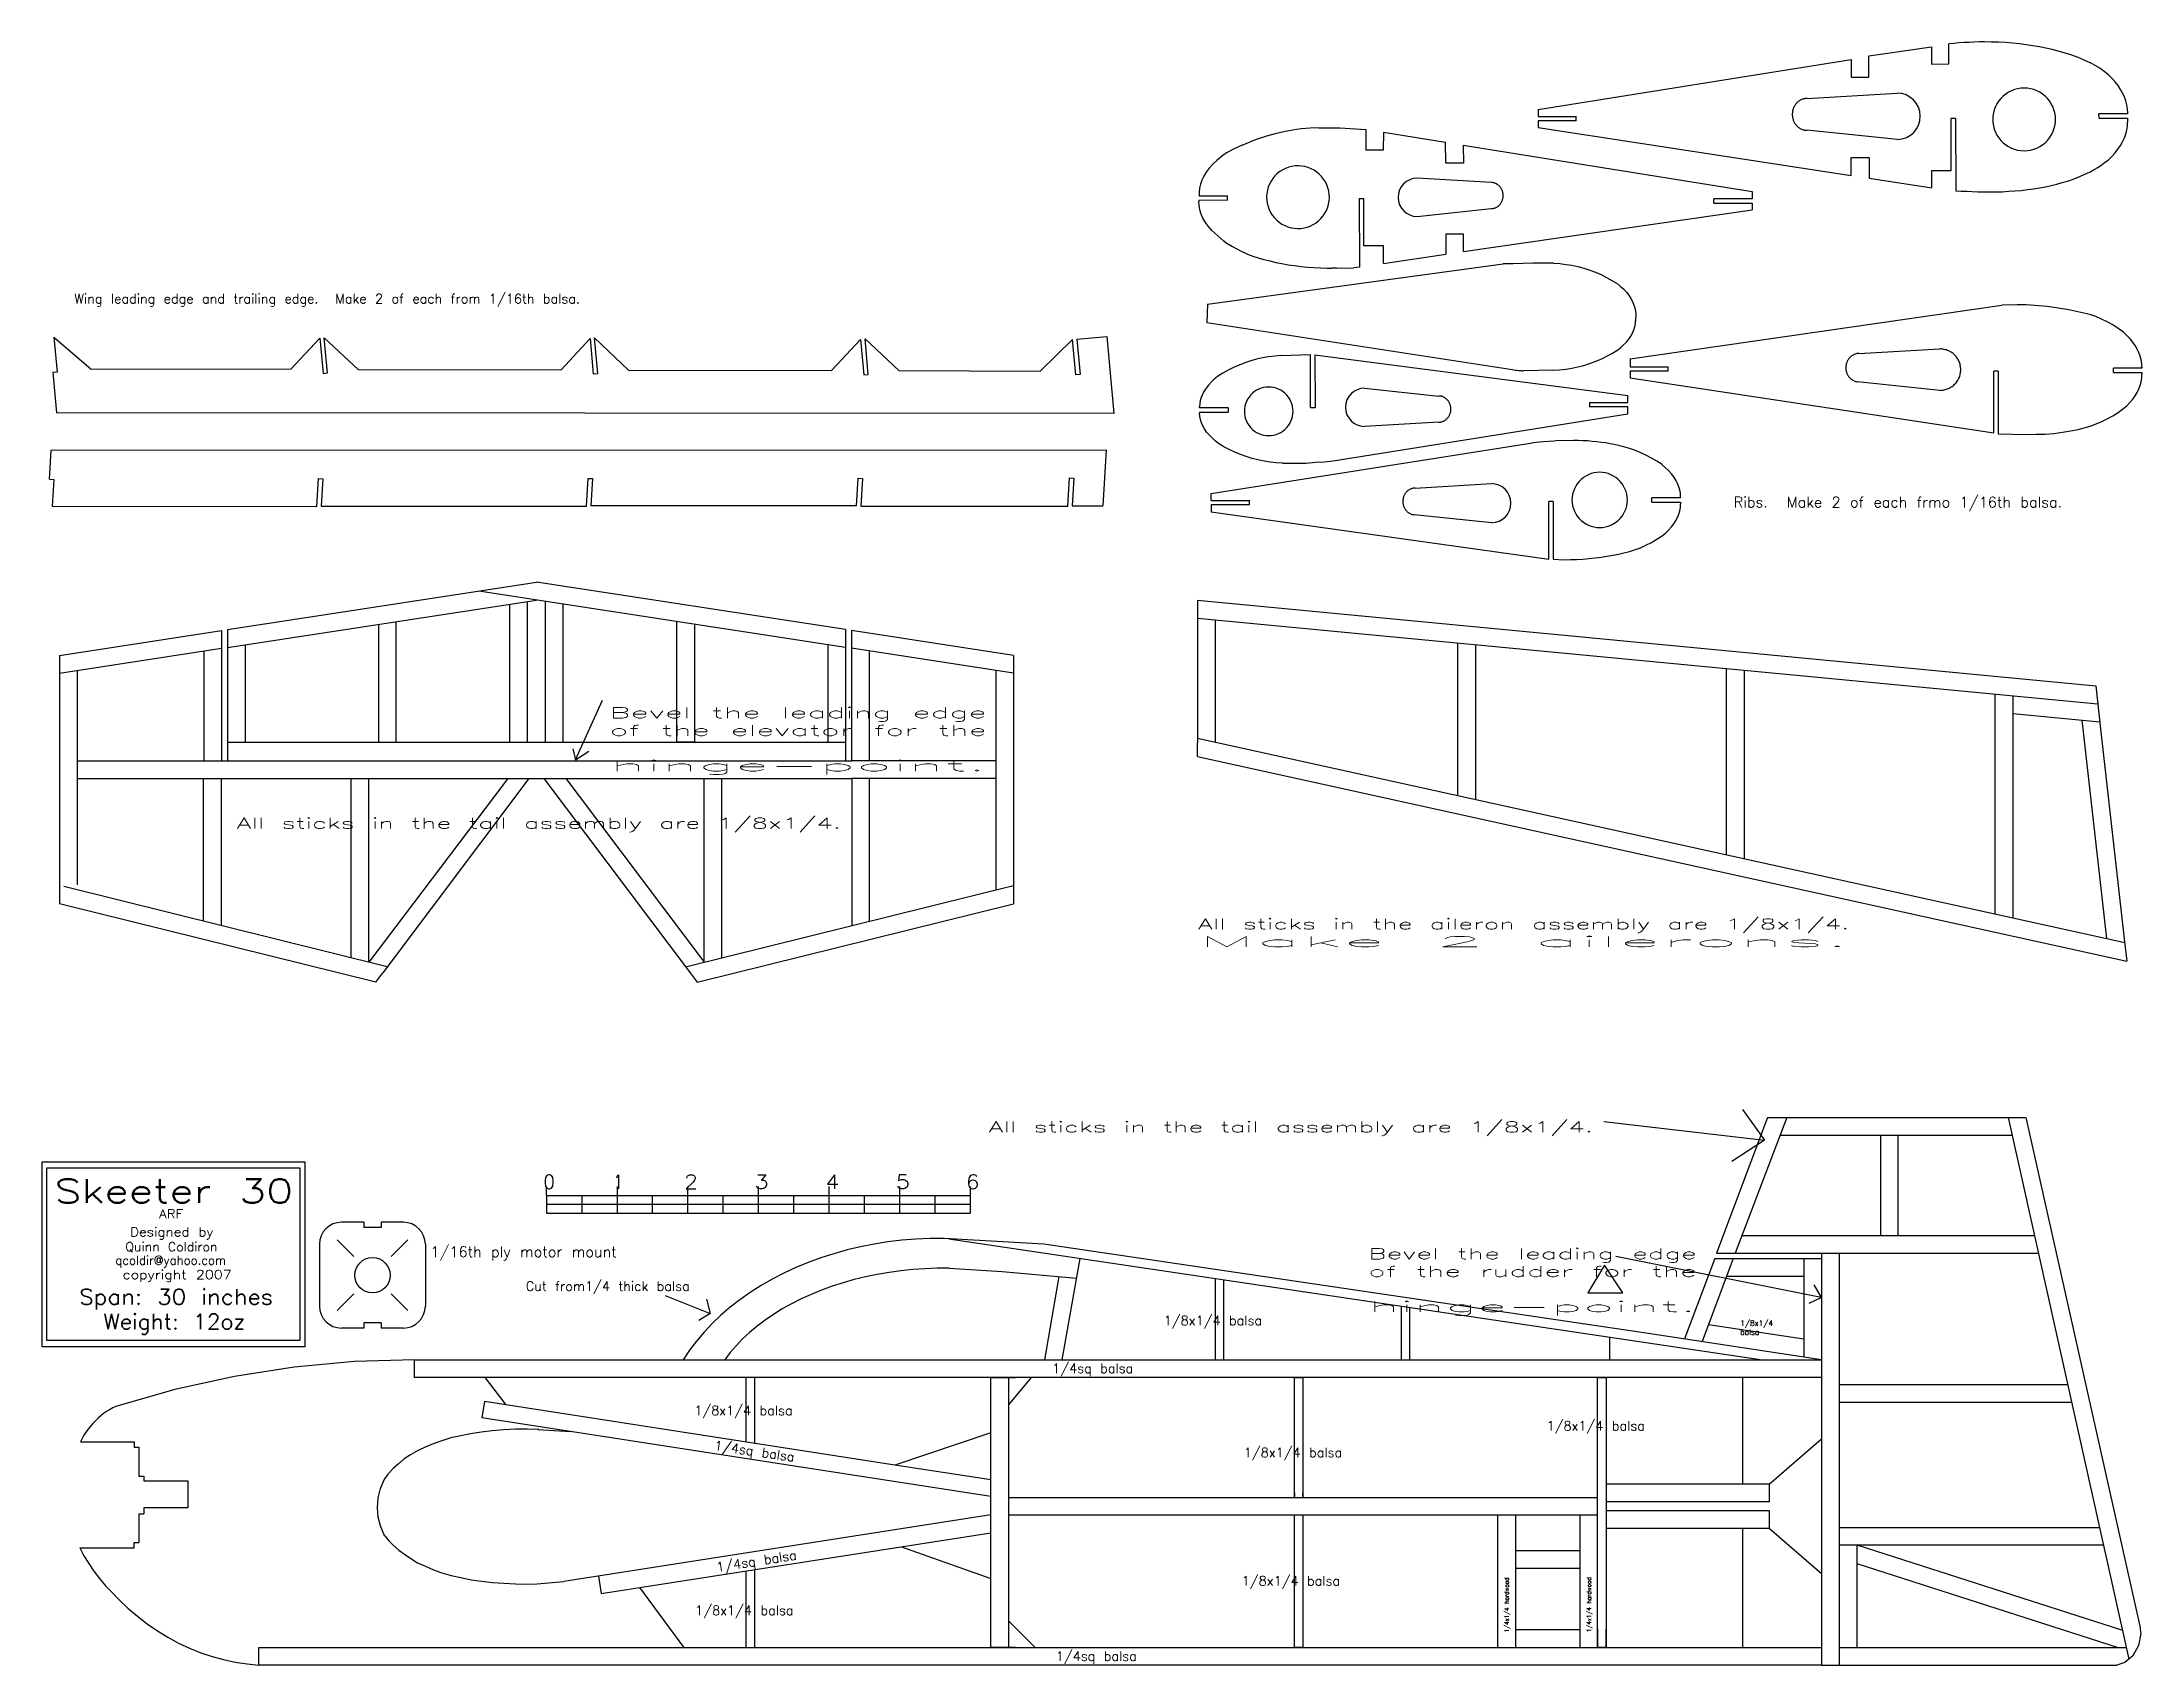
# Model space of a CAD drawing. Extents: x 0 to 60.8, y 0 to 23.
# Drawn here: x 0 to 29.74, y 0 to 22.98 of the extents above; entities that cross this region are included whole.
import ezdxf
from ezdxf.enums import TextEntityAlignment as Align

# ---------------------------------------------------------------- set-up
doc = ezdxf.new("R2010")
doc.units = 0
doc.layers.get('0').update_dxf_attribs({"linetype": 'CONTINUOUS'})
doc.layers.add('DIMS', color=1, linetype='CONTINUOUS')
doc.layers.add('OBJ', color=7, linetype='CONTINUOUS')
doc.styles.add('_TCW_TXTSTY_1', font='TXT.SHX')
doc.styles.add('_TCW_TXTSTY_6', font='TXT.SHX', dxfattribs={"width": 1.01})
doc.styles.add('_TCW_TXTSTY_7', font='TXT.SHX', dxfattribs={"width": 0.9})
doc.styles.add('_TCW_TXTSTY_8', font='TXT.SHX', dxfattribs={"width": 0.84})
doc.styles.add('_TCW_TXTSTY_9', font='TXT.SHX', dxfattribs={"width": 0.81})
doc.styles.add('_TCW_TXTSTY_A', font='TXT.SHX', dxfattribs={"width": 0.94})
doc.styles.add('_TCW_TXTSTY_B', font='TXT.SHX', dxfattribs={"width": 0.93})
doc.styles.add('_TCW_TXTSTY_C', font='TXT.SHX', dxfattribs={"width": 0.86})
doc.styles.add('_TCW_TXTSTY_D', font='TXT.SHX', dxfattribs={"width": 1.47})
doc.styles.add('_TCW_TXTSTY_E', font='TXT.SHX', dxfattribs={"width": 1.58})

msp = doc.modelspace()

# ---------------------------------------------------------------- texts
at = {"color": 7, "linetype": 'CONTINUOUS', "style": '_TCW_TXTSTY_1'}
for s, height, p in [('Wing leading edge and trailing edge.  Make 2 of each from 1/16th balsa.', 0.13332, (0.459, 19.416)), ('Ribs.  Make 2 of each frmo 1/16th balsa.', 0.15, (23.96, 16.542)), ('1/16th ply motor mount', 0.15, (5.502, 5.926)), ('Cut from1/4 thick balsa', 0.13332, (6.853, 5.431)), ('1/8x1/4 balsa', 0.13332, (15.887, 4.944)), ('1/8x1/4', 0.077, (24.052, 4.878, 0)), ('balsa', 0.077, (24.052, 4.75, 0)), ('1/4sq balsa', 0.13332, (14.308, 4.267)), ('1/8x1/4 balsa', 0.13332, (9.239, 3.67)), ('1/8x1/4 balsa', 0.13332, (21.309, 3.453)), ('1/8x1/4 balsa', 0.13332, (17.021, 3.075)), ('1/8x1/4 balsa', 0.13332, (16.992, 1.257)), ('1/8x1/4 balsa', 0.13332, (9.252, 0.839)), ('1/4sq balsa', 0.13332, (14.359, 0.191))]:
    msp.add_text(s, height=height, dxfattribs=at).set_placement(p, align=Align.TOP_LEFT)
at = {"color": 7, "linetype": 'CONTINUOUS'}
for s, height, style, width, p, p2 in [('Bevel the leading edge', 0.15, '_TCW_TXTSTY_E', 1.58, (8.04, 13.41, 0), (13.379, 13.41, 0)), ('of the elevator for the', 0.15, '_TCW_TXTSTY_E', 1.58, (8.04, 13.16, 0), (13.379, 13.16, 0)), ('hinge-point.', 0.15, '_TCW_TXTSTY_E', 1.58, (8.04, 12.66, 0), (13.379, 12.66, 0)), ('All sticks in the tail assembly are 1/8x1/4.', 0.15, '_TCW_TXTSTY_D', 1.47, (2.759, 11.845, 0), (11.318, 11.845, 0)), ('All sticks in the aileron assembly are 1/8x1/4.', 0.15, '_TCW_TXTSTY_D', 1.47, (16.372, 10.418, 0), (25.596, 10.418, 0)), ('Make 2 ailerons.', 0.15, '_TCW_TXTSTY_D', 1.47, (16.372, 10.168, 0), (25.596, 10.168, 0)), ('All sticks in the tail assembly are 1/8x1/4.', 0.15, '_TCW_TXTSTY_D', 1.47, (13.408, 7.544, 0), (21.967, 7.544, 0)), ('Skeeter 30', 0.3379, '_TCW_TXTSTY_6', 1.01, (0.179, 6.542), (3.56, 6.542)), ('ARF', 0.1265, '_TCW_TXTSTY_7', 0.9, (1.659, 6.325), (2.002, 6.325)), ('Quinn Coldiron', 0.12649, '_TCW_TXTSTY_8', 0.84, (1.182, 5.859), (2.487, 5.859)), ('Designed by', 0.12649, '_TCW_TXTSTY_7', 0.9, (1.248, 6.069), (2.429, 6.069)), ('qcoldir@yahoo.com', 0.12649, '_TCW_TXTSTY_9', 0.81, (1.041, 5.667), (2.607, 5.667)), ('Bevel the leading edge', 0.15, '_TCW_TXTSTY_D', 1.47, (18.784, 5.748, 0), (23.435, 5.748, 0)), ('copyright 2007', 0.12649, '_TCW_TXTSTY_A', 0.94, (1.143, 5.465), (2.688, 5.465)), ('of the rudder for the', 0.15, '_TCW_TXTSTY_D', 1.47, (18.784, 5.498, 0), (23.435, 5.498, 0)), ('Span: 30 inches', 0.21678, '_TCW_TXTSTY_B', 0.93, (0.529, 5.104), (3.272, 5.104)), ('hinge-point.', 0.15, '_TCW_TXTSTY_D', 1.47, (18.784, 4.998, 0), (23.435, 4.998, 0)), ('Weight: 12oz', 0.21678, '_TCW_TXTSTY_C', 0.86, (0.871, 4.753), (2.879, 4.753))]:
    msp.add_text(s, height=height, dxfattribs=dict(at, style=style, width=width)).set_placement(p, p2, align=Align.FIT)
at = {"color": 7, "linetype": 'CONTINUOUS', "style": '_TCW_TXTSTY_1'}
for s, height, rotation, p in [('1/4sq balsa', 0.13332, -8.4147, (9.534, 3.176)), ('1/4sq balsa', 0.13332, 8.8858, (9.543, 1.448)), ('1/4x1/4 hardwood', 0.05832, 90, (20.715, 0.461)), ('1/4x1/4 hardwood', 0.05832, 90, (21.88, 0.464))]:
    msp.add_text(s, height=height, rotation=rotation, dxfattribs=at).set_placement(p, align=Align.TOP_LEFT)

# ---------------------------------------------------------------- blocks, each defined once
blk = doc.blocks.new('*E20')
at = {"linetype": 'CONTINUOUS', "style": '_TCW_TXTSTY_1'}
blk.add_text('0', height=0.2, dxfattribs=at).set_placement((7.1, 6.74), (7.267, 6.74), align=Align.FIT)
blk = doc.blocks.new('*E21')
at = {"linetype": 'CONTINUOUS', "style": '_TCW_TXTSTY_1'}
blk.add_text('2', height=0.2, dxfattribs=at).set_placement((9.093, 6.742), (9.293, 6.742), align=Align.FIT)
blk = doc.blocks.new('*E22')
at = {"linetype": 'CONTINUOUS', "style": '_TCW_TXTSTY_1'}
blk.add_text('1', height=0.2, dxfattribs=at).set_placement((8.093, 6.742), (8.226, 6.742), align=Align.FIT)
blk = doc.blocks.new('*E23')
at = {"linetype": 'CONTINUOUS', "style": '_TCW_TXTSTY_1'}
blk.add_text('3', height=0.2, dxfattribs=at).set_placement((10.091, 6.742), (10.291, 6.742), align=Align.FIT)
blk = doc.blocks.new('*E24')
at = {"linetype": 'CONTINUOUS', "style": '_TCW_TXTSTY_1'}
blk.add_text('4', height=0.2, dxfattribs=at).set_placement((11.094, 6.742), (11.294, 6.742), align=Align.FIT)
blk = doc.blocks.new('*E25')
at = {"linetype": 'CONTINUOUS', "style": '_TCW_TXTSTY_1'}
blk.add_text('5', height=0.2, dxfattribs=at).set_placement((12.092, 6.742), (12.292, 6.742), align=Align.FIT)
blk = doc.blocks.new('*E26')
at = {"linetype": 'CONTINUOUS', "style": '_TCW_TXTSTY_1'}
blk.add_text('6', height=0.2, dxfattribs=at).set_placement((13.082, 6.742), (13.282, 6.742), align=Align.FIT)

# ---------------------------------------------------------------- linework, layer by layer
at = {"color": 7, "linetype": 'CONTINUOUS'}
for p, q in [((25.874, 22.789, 0), (26.761, 22.918, 0)), ((26.761, 22.918, 0), (26.761, 22.673, 0)), ((27.008, 22.674, 0), (27.007, 22.957, 0)), ((21.188, 22.03), (25.622, 22.738)), ((25.622, 22.738, 0), (25.623, 22.485, 0)), ((25.874, 22.486, 0), (25.874, 22.789, 0)), ((26.761, 22.673, 0), (27.008, 22.674, 0)), ((28.874, 22.751), (29.014, 22.688)), ((29.078, 22.654), (29.014, 22.688)), ((25.623, 22.485, 0), (25.874, 22.486, 0)), ((27.935, 22.312, 0), (27.891, 22.295, 0)), ((27.979, 22.324, 0), (27.935, 22.312, 0)), ((28.025, 22.331, 0), (27.979, 22.324, 0)), ((28.072, 22.333, 0), (28.025, 22.331, 0)), ((28.118, 22.331, 0), (28.072, 22.333, 0)), ((28.164, 22.324, 0), (28.118, 22.331, 0)), ((28.209, 22.312, 0), (28.164, 22.324, 0)), ((28.252, 22.295, 0), (28.209, 22.312, 0)), ((21.188, 22.03), (21.189, 21.93)), ((24.994, 22.184, 0), (26.273, 22.262, 0)), ((27.649, 22.026, 0), (27.637, 21.981, 0)), ((27.666, 22.07, 0), (27.649, 22.026, 0)), ((27.687, 22.111, 0), (27.666, 22.07, 0)), ((27.712, 22.15, 0), (27.687, 22.111, 0)), ((27.742, 22.186, 0), (27.712, 22.15, 0)), ((27.775, 22.219, 0), (27.742, 22.186, 0)), ((27.811, 22.248, 0), (27.775, 22.219, 0)), ((27.85, 22.274, 0), (27.811, 22.248, 0)), ((27.891, 22.295, 0), (27.85, 22.274, 0)), ((28.294, 22.274, 0), (28.252, 22.295, 0)), ((28.333, 22.248, 0), (28.294, 22.274, 0)), ((28.369, 22.219, 0), (28.333, 22.248, 0)), ((28.402, 22.186, 0), (28.369, 22.219, 0)), ((28.431, 22.15, 0), (28.402, 22.186, 0)), ((28.456, 22.111, 0), (28.431, 22.15, 0)), ((28.478, 22.07, 0), (28.456, 22.111, 0)), ((28.494, 22.026, 0), (28.478, 22.07, 0)), ((28.506, 21.981, 0), (28.494, 22.026, 0)), ((18.086, 21.77), (18.315, 21.77)), ((18.315, 21.77, 0), (18.382, 21.767, 0)), ((18.382, 21.767, 0), (18.748, 21.744, 0)), ((18.748, 21.744, 0), (18.748, 21.453, 0)), ((21.729, 21.868, 0), (21.188, 21.867, 0)), ((21.188, 21.867), (21.189, 21.772)), ((21.189, 21.93, 0), (21.729, 21.93, 0)), ((21.189, 21.772), (25.624, 21.094)), ((21.729, 21.868, 0), (21.729, 21.93, 0)), ((26.28, 21.605, 0), (24.995, 21.736, 0)), ((27.039, 21.163, 0), (27.039, 21.903, 0)), ((27.102, 21.903, 0), (27.039, 21.903, 0)), ((27.102, 21.903, 0), (27.103, 20.878, 0)), ((27.63, 21.936, 0), (27.628, 21.889, 0)), ((27.628, 21.889, 0), (27.63, 21.843, 0)), ((27.637, 21.981, 0), (27.63, 21.936, 0)), ((27.63, 21.843, 0), (27.637, 21.797, 0)), ((27.637, 21.797, 0), (27.649, 21.752, 0)), ((27.649, 21.752, 0), (27.666, 21.708, 0)), ((28.478, 21.708, 0), (28.494, 21.752, 0)), ((28.494, 21.752, 0), (28.506, 21.797, 0)), ((28.514, 21.936, 0), (28.506, 21.981, 0)), ((28.506, 21.797, 0), (28.514, 21.843, 0)), ((28.516, 21.889, 0), (28.514, 21.936, 0)), ((28.514, 21.843, 0), (28.516, 21.889, 0)), ((29.539, 21.967, 0), (29.132, 21.967, 0)), ((29.133, 21.904, 0), (29.132, 21.967, 0)), ((29.133, 21.904, 0), (29.538, 21.905, 0)), ((29.538, 21.889, 0), (29.537, 21.848, 0)), ((29.538, 21.905), (29.538, 21.889)), ((29.539, 21.967), (29.539, 21.983)), ((16.996, 21.524), (17.11, 21.572)), ((18.997, 21.453, 0), (18.748, 21.453, 0)), ((18.998, 21.708, 0), (18.997, 21.453, 0)), ((18.998, 21.708, 0), (19.88, 21.566, 0)), ((19.881, 21.271, 0), (19.88, 21.566, 0)), ((20.13, 21.526, 0), (20.131, 21.271, 0)), ((20.13, 21.526), (24.222, 20.868)), ((27.666, 21.708, 0), (27.687, 21.667, 0)), ((27.687, 21.667, 0), (27.712, 21.628, 0)), ((27.712, 21.628, 0), (27.742, 21.592, 0)), ((27.742, 21.592, 0), (27.775, 21.559, 0)), ((27.775, 21.559, 0), (27.811, 21.53, 0)), ((27.811, 21.53, 0), (27.85, 21.504, 0)), ((27.85, 21.504, 0), (27.891, 21.483, 0)), ((27.891, 21.483, 0), (27.935, 21.467, 0)), ((27.935, 21.467, 0), (27.979, 21.455, 0)), ((27.979, 21.455, 0), (28.025, 21.447, 0)), ((28.025, 21.447, 0), (28.072, 21.445, 0)), ((28.072, 21.445, 0), (28.118, 21.447, 0)), ((28.118, 21.447, 0), (28.164, 21.455, 0)), ((28.164, 21.455, 0), (28.209, 21.467, 0)), ((28.209, 21.467, 0), (28.252, 21.483, 0)), ((28.252, 21.483, 0), (28.294, 21.504, 0)), ((28.294, 21.504, 0), (28.333, 21.53, 0)), ((28.333, 21.53, 0), (28.369, 21.559, 0)), ((28.369, 21.559, 0), (28.402, 21.592, 0)), ((28.402, 21.592, 0), (28.431, 21.628, 0)), ((28.431, 21.628, 0), (28.456, 21.667, 0)), ((28.456, 21.667, 0), (28.478, 21.708, 0)), ((17.496, 21.121, 0), (17.463, 21.089, 0)), ((17.532, 21.15, 0), (17.496, 21.121, 0)), ((17.572, 21.175, 0), (17.532, 21.15, 0)), ((17.614, 21.195, 0), (17.572, 21.175, 0)), ((17.657, 21.211, 0), (17.614, 21.195, 0)), ((17.702, 21.223, 0), (17.657, 21.211, 0)), ((17.748, 21.229, 0), (17.702, 21.223, 0)), ((17.795, 21.231, 0), (17.748, 21.229, 0)), ((17.841, 21.228, 0), (17.795, 21.231, 0)), ((17.887, 21.22, 0), (17.841, 21.228, 0)), ((17.932, 21.207, 0), (17.887, 21.22, 0)), ((17.975, 21.19, 0), (17.932, 21.207, 0)), ((18.016, 21.168, 0), (17.975, 21.19, 0)), ((18.055, 21.142, 0), (18.016, 21.168, 0)), ((18.09, 21.113, 0), (18.055, 21.142, 0)), ((20.131, 21.271, 0), (19.881, 21.271, 0)), ((25.624, 21.094, 0), (25.623, 21.347, 0)), ((25.623, 21.347, 0), (25.876, 21.347, 0)), ((25.876, 21.347, 0), (25.876, 21.056, 0)), ((26.764, 20.921, 0), (26.764, 21.163, 0)), ((26.764, 21.163, 0), (27.039, 21.163, 0)), ((28.826, 21.064), (29.009, 21.147)), ((16.389, 20.854), (16.388, 20.82)), ((16.388, 20.82), (16.388, 20.805)), ((17.347, 20.84, 0), (17.344, 20.793, 0)), ((17.355, 20.885, 0), (17.347, 20.84, 0)), ((17.368, 20.93, 0), (17.355, 20.885, 0)), ((17.385, 20.973, 0), (17.368, 20.93, 0)), ((17.407, 21.014, 0), (17.385, 20.973, 0)), ((17.433, 21.053, 0), (17.407, 21.014, 0)), ((17.463, 21.089, 0), (17.433, 21.053, 0)), ((18.123, 21.079, 0), (18.09, 21.113, 0)), ((18.151, 21.043, 0), (18.123, 21.079, 0)), ((18.176, 21.003, 0), (18.151, 21.043, 0)), ((18.197, 20.962, 0), (18.176, 21.003, 0)), ((18.213, 20.918, 0), (18.197, 20.962, 0)), ((18.224, 20.873, 0), (18.213, 20.918, 0)), ((18.231, 20.827, 0), (18.224, 20.873, 0)), ((18.233, 20.781, 0), (18.231, 20.827, 0)), ((20.526, 20.994, 0), (19.475, 21.055, 0)), ((24.222, 20.868, 0), (24.222, 20.766, 0)), ((25.876, 21.056, 0), (26.764, 20.921, 0)), ((16.791, 20.743, 0), (16.385, 20.742, 0)), ((16.385, 20.742), (16.385, 20.727)), ((16.388, 20.805, 0), (16.791, 20.805, 0)), ((16.791, 20.743, 0), (16.791, 20.805, 0)), ((17.344, 20.793, 0), (17.346, 20.747, 0)), ((17.346, 20.747, 0), (17.353, 20.701, 0)), ((17.353, 20.701, 0), (17.364, 20.656, 0)), ((17.364, 20.656, 0), (17.38, 20.612, 0)), ((17.38, 20.612, 0), (17.401, 20.57, 0)), ((17.401, 20.57, 0), (17.425, 20.531, 0)), ((17.425, 20.531, 0), (17.454, 20.494, 0)), ((18.114, 20.485, 0), (18.144, 20.521, 0)), ((18.144, 20.521, 0), (18.17, 20.559, 0)), ((18.17, 20.559, 0), (18.192, 20.6, 0)), ((18.192, 20.6, 0), (18.209, 20.644, 0)), ((18.209, 20.644, 0), (18.222, 20.688, 0)), ((18.222, 20.688, 0), (18.229, 20.734, 0)), ((18.229, 20.734, 0), (18.233, 20.781, 0)), ((18.657, 20.77, 0), (18.658, 19.797, 0)), ((18.657, 20.77, 0), (18.719, 20.77, 0)), ((18.72, 20.096, 0), (18.719, 20.77, 0)), ((19.476, 20.515, 0), (20.526, 20.625, 0)), ((20.133, 20.016), (24.222, 20.606)), ((24.222, 20.766, 0), (23.68, 20.766, 0)), ((23.68, 20.703, 0), (23.68, 20.766, 0)), ((23.68, 20.703, 0), (24.222, 20.703, 0)), ((24.222, 20.703, 0), (24.222, 20.606, 0)), ((16.568, 20.314), (16.739, 20.162)), ((17.454, 20.494, 0), (17.487, 20.461, 0)), ((17.487, 20.461, 0), (17.522, 20.431, 0)), ((17.522, 20.431, 0), (17.561, 20.405, 0)), ((17.561, 20.405, 0), (17.602, 20.384, 0)), ((17.602, 20.384, 0), (17.645, 20.366, 0)), ((17.645, 20.366, 0), (17.69, 20.354, 0)), ((17.69, 20.354, 0), (17.736, 20.346, 0)), ((17.736, 20.346, 0), (17.782, 20.343, 0)), ((17.782, 20.343, 0), (17.829, 20.344, 0)), ((17.829, 20.344, 0), (17.875, 20.351, 0)), ((17.875, 20.351, 0), (17.92, 20.362, 0)), ((17.92, 20.362, 0), (17.963, 20.378, 0)), ((17.963, 20.378, 0), (18.005, 20.399, 0)), ((18.005, 20.399, 0), (18.044, 20.424, 0)), ((18.044, 20.424, 0), (18.081, 20.453, 0)), ((18.081, 20.453, 0), (18.114, 20.485, 0)), ((19.884, 20.262, 0), (19.884, 19.979, 0)), ((20.133, 20.262, 0), (19.884, 20.262, 0)), ((20.133, 20.016, 0), (20.133, 20.262, 0)), ((16.758, 20.148), (16.739, 20.162)), ((18.999, 20.096, 0), (18.72, 20.096, 0)), ((18.999, 19.846, 0), (18.999, 20.096, 0)), ((18.999, 19.846, 0), (19.884, 19.979, 0)), ((16.507, 19.272), (20.693, 19.841)), ((18.2, 19.783), (18.269, 19.784)), ((18.334, 19.784, 0), (18.269, 19.784, 0)), ((18.334, 19.784, 0), (18.58, 19.785, 0)), ((18.658, 19.797, 0), (18.58, 19.785, 0)), ((16.507, 19.272, 0), (16.5, 19.013, 0)), ((22.491, 18.496), (27.755, 19.256)), ((22.528, 19.309), (22.56, 19.22)), ((22.571, 19.13, 0), (22.569, 19.036, 0)), ((27.974, 19.263, 0), (27.755, 19.256, 0)), ((28.101, 19.262, 0), (27.974, 19.263, 0)), ((0.17, 18.804, 0), (0.691, 18.357, 0)), ((0.17, 18.804, 0), (0.216, 18.308, 0)), ((3.937, 18.792, 0), (3.526, 18.353, 0)), ((3.937, 18.792, 0), (3.982, 18.292, 0)), ((3.999, 18.797, 0), (4.479, 18.347, 0)), ((4.045, 18.298, 0), (3.999, 18.797, 0)), ((7.763, 18.787, 0), (7.354, 18.344, 0)), ((7.763, 18.787, 0), (7.809, 18.286, 0)), ((7.825, 18.793, 0), (8.308, 18.338, 0)), ((7.871, 18.292, 0), (7.825, 18.793, 0)), ((11.595, 18.773, 0), (11.183, 18.332, 0)), ((11.595, 18.773, 0), (11.641, 18.272, 0)), ((11.657, 18.779, 0), (12.136, 18.331, 0)), ((11.703, 18.278, 0), (11.657, 18.779, 0)), ((14.596, 18.77, 0), (14.137, 18.324, 0)), ((14.642, 18.27, 0), (14.596, 18.77, 0)), ((14.658, 18.774, 0), (15.08, 18.813, 0)), ((14.658, 18.774, 0), (14.704, 18.276, 0)), ((15.08, 18.813, 0), (15.18, 17.724, 0)), ((16.5, 19.013), (20.792, 18.35)), ((29.572, 18.783), (29.478, 18.876)), ((29.611, 18.734, 0), (29.572, 18.783, 0)), ((17.546, 18.544, 0), (17.965, 18.557)), ((17.968, 17.809, 0), (17.965, 18.557, 0)), ((18.028, 18.554, 0), (18.031, 17.808, 0)), ((18.028, 18.554), (22.46, 17.978)), ((22.1, 18.504), (22.233, 18.572)), ((22.233, 18.572, 0), (22.306, 18.616, 0)), ((22.491, 18.496, 0), (22.491, 18.386, 0)), ((25.732, 18.573, 0), (26.88, 18.637, 0)), ((0.216, 18.308, 0), (0.156, 18.303, 0)), ((0.156, 18.303, 0), (0.208, 17.732, 0)), ((0.691, 18.353, 0), (3.526, 18.355, 0)), ((3.982, 18.292, 0), (4.045, 18.298, 0)), ((4.479, 18.347), (7.354, 18.344)), ((7.809, 18.286, 0), (7.871, 18.292, 0)), ((8.308, 18.338), (11.183, 18.332)), ((11.641, 18.272, 0), (11.703, 18.278, 0)), ((12.136, 18.331), (14.137, 18.324)), ((14.704, 18.276, 0), (14.642, 18.27, 0)), ((16.52, 18.125), (16.559, 18.167)), ((20.792, 18.35, 0), (20.875, 18.339, 0)), ((21.407, 18.336, 0), (20.984, 18.33, 0)), ((22.491, 18.386, 0), (23.031, 18.386, 0)), ((23.031, 18.323, 0), (22.491, 18.323, 0)), ((22.491, 18.323, 0), (22.491, 18.228, 0)), ((22.491, 18.228), (27.643, 17.448)), ((23.031, 18.323, 0), (23.031, 18.386, 0)), ((26.88, 18.051, 0), (25.71, 18.172, 0)), ((27.643, 17.448, 0), (27.643, 18.321, 0)), ((27.705, 18.321, 0), (27.643, 18.321, 0)), ((27.705, 18.321, 0), (27.705, 17.436, 0)), ((29.741, 18.365, 0), (29.339, 18.365, 0)), ((29.339, 18.302, 0), (29.339, 18.365, 0)), ((29.339, 18.302, 0), (29.74, 18.302, 0)), ((29.74, 18.302), (29.74, 18.287)), ((29.74, 18.287), (29.74, 18.273)), ((29.741, 18.38), (29.741, 18.365)), ((17.046, 17.86, 0), (17.036, 17.826, 0)), ((17.059, 17.894, 0), (17.046, 17.86, 0)), ((17.075, 17.926, 0), (17.059, 17.894, 0)), ((17.095, 17.956, 0), (17.075, 17.926, 0)), ((17.117, 17.984, 0), (17.095, 17.956, 0)), ((17.143, 18.01, 0), (17.117, 17.984, 0)), ((17.171, 18.033, 0), (17.143, 18.01, 0)), ((17.201, 18.052, 0), (17.171, 18.033, 0)), ((17.233, 18.069, 0), (17.201, 18.052, 0)), ((17.267, 18.082, 0), (17.233, 18.069, 0)), ((17.302, 18.091, 0), (17.267, 18.082, 0)), ((17.337, 18.096, 0), (17.302, 18.091, 0)), ((17.373, 18.098, 0), (17.337, 18.096, 0)), ((17.409, 18.096, 0), (17.373, 18.098, 0)), ((17.445, 18.091, 0), (17.409, 18.096, 0)), ((17.48, 18.082, 0), (17.445, 18.091, 0)), ((17.513, 18.069, 0), (17.48, 18.082, 0)), ((17.545, 18.052, 0), (17.513, 18.069, 0)), ((17.576, 18.033, 0), (17.545, 18.052, 0)), ((17.604, 18.01, 0), (17.576, 18.033, 0)), ((17.629, 17.984, 0), (17.604, 18.01, 0)), ((17.652, 17.956, 0), (17.629, 17.984, 0)), ((17.671, 17.926, 0), (17.652, 17.956, 0)), ((17.688, 17.894, 0), (17.671, 17.926, 0)), ((17.701, 17.86, 0), (17.688, 17.894, 0)), ((17.71, 17.826, 0), (17.701, 17.86, 0)), ((18.732, 18.082, 0), (19.784, 17.97, 0)), ((21.915, 17.881, 0), (22.46, 17.88, 0)), ((21.915, 17.881, 0), (21.915, 17.818, 0)), ((22.46, 17.88, 0), (22.46, 17.978, 0)), ((15.18, 17.724), (0.208, 17.732)), ((16.395, 17.805), (16.395, 17.82)), ((16.799, 17.804, 0), (16.395, 17.805, 0)), ((16.395, 17.742, 0), (16.799, 17.742, 0)), ((16.395, 17.742), (16.395, 17.727)), ((16.799, 17.804, 0), (16.799, 17.742, 0)), ((17.031, 17.79, 0), (17.029, 17.754, 0)), ((17.029, 17.754, 0), (17.031, 17.718, 0)), ((17.036, 17.826, 0), (17.031, 17.79, 0)), ((17.031, 17.718, 0), (17.036, 17.682, 0)), ((17.036, 17.682, 0), (17.046, 17.648, 0)), ((17.046, 17.648, 0), (17.059, 17.614, 0)), ((17.059, 17.614, 0), (17.075, 17.582, 0)), ((17.075, 17.582, 0), (17.095, 17.552, 0)), ((17.095, 17.552, 0), (17.117, 17.524, 0)), ((17.629, 17.524, 0), (17.652, 17.552, 0)), ((17.652, 17.552, 0), (17.671, 17.582, 0)), ((17.671, 17.582, 0), (17.688, 17.614, 0)), ((17.688, 17.614, 0), (17.701, 17.648, 0)), ((17.701, 17.648, 0), (17.71, 17.682, 0)), ((17.716, 17.79, 0), (17.71, 17.826, 0)), ((17.71, 17.682, 0), (17.716, 17.718, 0)), ((17.718, 17.754, 0), (17.716, 17.79, 0)), ((17.716, 17.718, 0), (17.718, 17.754, 0)), ((17.968, 17.809, 0), (18.031, 17.808, 0)), ((18.287, 17.055), (22.459, 17.72)), ((19.784, 17.601, 0), (18.731, 17.541, 0)), ((22.459, 17.818, 0), (21.915, 17.818, 0)), ((22.459, 17.72, 0), (22.459, 17.818, 0)), ((29.403, 17.737), (29.526, 17.833)), ((16.529, 17.419), (16.595, 17.354)), ((16.558, 16.591), (21.112, 17.307)), ((16.614, 17.337, 0), (16.595, 17.354, 0)), ((16.664, 17.297, 0), (16.614, 17.337, 0)), ((17.117, 17.524, 0), (17.143, 17.498, 0)), ((17.143, 17.498, 0), (17.171, 17.475, 0)), ((17.171, 17.475, 0), (17.201, 17.456, 0)), ((17.201, 17.456, 0), (17.233, 17.439, 0)), ((17.233, 17.439, 0), (17.267, 17.426, 0)), ((17.267, 17.426, 0), (17.302, 17.417, 0)), ((17.302, 17.417, 0), (17.337, 17.411, 0)), ((17.337, 17.411, 0), (17.373, 17.41, 0)), ((17.373, 17.41, 0), (17.409, 17.411, 0)), ((17.409, 17.411, 0), (17.445, 17.417, 0)), ((17.445, 17.417, 0), (17.48, 17.426, 0)), ((17.48, 17.426, 0), (17.513, 17.439, 0)), ((17.513, 17.439, 0), (17.545, 17.456, 0)), ((17.545, 17.456, 0), (17.576, 17.475, 0)), ((17.576, 17.475, 0), (17.604, 17.498, 0)), ((17.604, 17.498, 0), (17.629, 17.524, 0)), ((21.265, 17.321, 0), (21.112, 17.307, 0)), ((21.41, 17.333, 0), (21.265, 17.321, 0)), ((21.445, 17.334, 0), (21.41, 17.333, 0)), ((21.689, 17.339, 0), (21.445, 17.334, 0)), ((27.705, 17.436, 0), (28.109, 17.425, 0)), ((28.109, 17.425, 0), (28.239, 17.429, 0)), ((28.239, 17.429, 0), (28.367, 17.433, 0)), ((28.367, 17.433, 0), (28.494, 17.442, 0)), ((28.494, 17.442, 0), (28.615, 17.46, 0)), ((28.615, 17.46, 0), (28.73, 17.477, 0)), ((28.73, 17.477, 0), (28.839, 17.499, 0)), ((0.106, 16.794, 0), (0.131, 17.203, 0)), ((0.131, 17.203), (15.071, 17.211)), ((15.071, 17.211, 0), (15.023, 16.415, 0)), ((17.567, 17.021, 0), (17.905, 17.021, 0)), ((22.947, 16.998, 0), (22.946, 16.999, 0)), ((22.947, 16.998), (23.037, 16.914)), ((0.106, 16.794, 0), (0.169, 16.79, 0)), ((0.169, 16.79, 0), (0.146, 16.41, 0)), ((3.893, 16.404, 0), (3.917, 16.802, 0)), ((3.917, 16.802, 0), (3.98, 16.798, 0)), ((3.98, 16.798, 0), (3.956, 16.41, 0)), ((7.712, 16.413, 0), (7.736, 16.805, 0)), ((7.736, 16.805, 0), (7.799, 16.801, 0)), ((7.799, 16.801, 0), (7.775, 16.414, 0)), ((11.535, 16.416, 0), (11.559, 16.808, 0)), ((11.559, 16.808, 0), (11.621, 16.804, 0)), ((11.621, 16.804, 0), (11.598, 16.412, 0)), ((14.529, 16.411, 0), (14.553, 16.81, 0)), ((14.553, 16.81, 0), (14.615, 16.806, 0)), ((14.615, 16.806, 0), (14.592, 16.417, 0)), ((19.447, 16.667, 0), (20.527, 16.73, 0)), ((21.703, 16.658, 0), (21.689, 16.62, 0)), ((21.722, 16.695, 0), (21.703, 16.658, 0)), ((21.744, 16.729, 0), (21.722, 16.695, 0)), ((21.77, 16.761, 0), (21.744, 16.729, 0)), ((21.799, 16.79, 0), (21.77, 16.761, 0)), ((21.831, 16.816, 0), (21.799, 16.79, 0)), ((21.865, 16.838, 0), (21.831, 16.816, 0)), ((21.902, 16.857, 0), (21.865, 16.838, 0)), ((21.94, 16.872, 0), (21.902, 16.857, 0)), ((21.98, 16.882, 0), (21.94, 16.872, 0)), ((22.02, 16.889, 0), (21.98, 16.882, 0)), ((22.061, 16.891, 0), (22.02, 16.889, 0)), ((22.102, 16.889, 0), (22.061, 16.891, 0)), ((22.143, 16.882, 0), (22.102, 16.889, 0)), ((22.182, 16.872, 0), (22.143, 16.882, 0)), ((22.221, 16.857, 0), (22.182, 16.872, 0)), ((22.257, 16.838, 0), (22.221, 16.857, 0)), ((22.291, 16.816, 0), (22.257, 16.838, 0)), ((22.323, 16.79, 0), (22.291, 16.816, 0)), ((22.352, 16.761, 0), (22.323, 16.79, 0)), ((22.378, 16.729, 0), (22.352, 16.761, 0)), ((22.4, 16.695, 0), (22.378, 16.729, 0)), ((22.419, 16.658, 0), (22.4, 16.695, 0)), ((22.434, 16.62, 0), (22.419, 16.658, 0)), ((23.076, 16.87, 0), (23.037, 16.914, 0)), ((0.146, 16.41), (3.893, 16.404)), ((3.956, 16.41, 0), (7.712, 16.413, 0)), ((11.535, 16.416), (7.775, 16.414)), ((11.598, 16.412), (14.529, 16.411)), ((14.592, 16.417, 0), (15.023, 16.415, 0)), ((16.558, 16.491), (16.558, 16.591)), ((16.558, 16.491, 0), (17.1, 16.491, 0)), ((17.1, 16.429, 0), (16.558, 16.429, 0)), ((16.558, 16.429), (16.558, 16.332)), ((17.1, 16.429, 0), (17.1, 16.491, 0)), ((21.34, 15.658, 0), (21.34, 16.478, 0)), ((21.403, 16.478, 0), (21.34, 16.478, 0)), ((21.403, 16.477, 0), (21.403, 15.658, 0)), ((21.671, 16.54, 0), (21.669, 16.499, 0)), ((21.669, 16.499, 0), (21.671, 16.458, 0)), ((21.678, 16.58, 0), (21.671, 16.54, 0)), ((21.671, 16.458, 0), (21.678, 16.417, 0)), ((21.689, 16.62, 0), (21.678, 16.58, 0)), ((21.678, 16.417, 0), (21.689, 16.378, 0)), ((21.689, 16.378, 0), (21.703, 16.34, 0)), ((22.419, 16.34, 0), (22.434, 16.378, 0)), ((22.444, 16.58, 0), (22.434, 16.62, 0)), ((22.434, 16.378, 0), (22.444, 16.417, 0)), ((22.451, 16.54, 0), (22.444, 16.58, 0)), ((22.444, 16.417, 0), (22.451, 16.458, 0)), ((22.453, 16.499, 0), (22.451, 16.54, 0)), ((22.451, 16.458, 0), (22.453, 16.499, 0)), ((23.208, 16.531, 0), (22.801, 16.531, 0)), ((22.801, 16.468, 0), (22.801, 16.531, 0)), ((22.801, 16.468, 0), (23.207, 16.468, 0)), ((23.207, 16.468), (23.207, 16.453)), ((23.207, 16.453, 0), (23.207, 16.437, 0)), ((23.208, 16.531), (23.208, 16.546)), ((16.558, 16.332), (21.34, 15.658)), ((20.532, 16.176, 0), (19.436, 16.289, 0)), ((21.703, 16.34, 0), (21.722, 16.303, 0)), ((21.722, 16.303, 0), (21.744, 16.269, 0)), ((21.744, 16.269, 0), (21.77, 16.237, 0)), ((21.77, 16.237, 0), (21.799, 16.208, 0)), ((21.799, 16.208, 0), (21.831, 16.182, 0)), ((21.831, 16.182, 0), (21.865, 16.16, 0)), ((21.865, 16.16, 0), (21.902, 16.141, 0)), ((21.902, 16.141, 0), (21.94, 16.126, 0)), ((21.94, 16.126, 0), (21.98, 16.116, 0)), ((21.98, 16.116, 0), (22.02, 16.109, 0)), ((22.02, 16.109, 0), (22.061, 16.107, 0)), ((22.061, 16.107, 0), (22.102, 16.109, 0)), ((22.102, 16.109, 0), (22.143, 16.116, 0)), ((22.143, 16.116, 0), (22.182, 16.126, 0)), ((22.182, 16.126, 0), (22.221, 16.141, 0)), ((22.221, 16.141, 0), (22.257, 16.16, 0)), ((22.257, 16.16, 0), (22.291, 16.182, 0)), ((22.291, 16.182, 0), (22.323, 16.208, 0)), ((22.323, 16.208, 0), (22.352, 16.237, 0)), ((22.352, 16.237, 0), (22.378, 16.269, 0)), ((22.378, 16.269, 0), (22.4, 16.303, 0)), ((22.4, 16.303, 0), (22.419, 16.34, 0)), ((22.795, 15.898), (22.938, 15.985)), ((22.938, 15.985, 0), (22.944, 15.989, 0)), ((21.403, 15.658, 0), (21.558, 15.653, 0)), ((2.63, 14.662, 0), (7.004, 15.333, 0)), ((11.379, 14.411, 0), (6.188, 15.208, 0)), ((11.379, 14.662, 0), (7.004, 15.333, 0)), ((2.63, 14.41, 0), (7.004, 15.081, 0)), ((6.629, 13.067, 0), (6.629, 15.023, 0)), ((6.879, 13.067, 0), (6.879, 15.061, 0)), ((7.129, 15.063, 0), (7.129, 13.067, 0)), ((7.379, 15.025, 0), (7.379, 13.067, 0)), ((16.365, 15.078, 0), (16.365, 14.61, 0)), ((16.365, 15.078, 0), (29.087, 13.865, 0)), ((0.251, 14.297, 0), (2.543, 14.651, 0)), ((2.543, 14.65, 0), (2.543, 14.355, 0)), ((2.63, 14.662, 0), (2.63, 14.439, 0)), ((4.766, 14.738, 0), (4.766, 13.194, 0)), ((5.016, 13.194, 0), (5.016, 14.776, 0)), ((8.993, 13.194, 0), (8.993, 14.778, 0)), ((9.243, 14.739, 0), (9.243, 13.194, 0)), ((11.379, 14.662, 0), (11.379, 14.439, 0)), ((13.758, 14.297, 0), (11.466, 14.651, 0)), ((11.466, 14.65, 0), (11.466, 14.355, 0)), ((16.365, 14.826, 0), (29.115, 13.612, 0)), ((16.365, 14.61, 0), (16.365, 13.06, 0)), ((16.615, 14.803, 0), (16.615, 13.068, 0)), ((0.251, 14.044, 0), (2.543, 14.398, 0)), ((0.251, 14.297, 0), (0.251, 14.076, 0)), ((2.293, 14.355, 0), (2.293, 14.256, 0)), ((2.543, 14.355, 0), (2.543, 12.805, 0)), ((2.63, 14.439, 0), (2.63, 13.067, 0)), ((2.88, 14.449, 0), (2.88, 13.194, 0)), ((11.129, 14.45, 0), (11.129, 13.194, 0)), ((11.379, 14.439, 0), (11.379, 13.067, 0)), ((13.758, 14.045, 0), (11.466, 14.398, 0)), ((11.466, 14.355, 0), (11.466, 12.805, 0)), ((11.716, 14.355, 0), (11.716, 14.256, 0)), ((13.758, 14.297, 0), (13.758, 14.076, 0)), ((20.053, 12.31, 0), (20.053, 14.475, 0)), ((20.303, 14.451, 0), (20.303, 12.255, 0)), ((0.251, 14.076, 0), (0.25, 10.975, 0)), ((0.5, 14.083, 0), (0.5, 11.046, 0)), ((2.293, 14.256, 0), (2.293, 12.805, 0)), ((11.716, 14.256, 0), (11.716, 12.805, 0)), ((13.508, 14.083, 0), (13.508, 10.975, 0)), ((13.758, 14.076, 0), (13.758, 10.975, 0)), ((23.856, 11.473, 0), (23.856, 14.113, 0)), ((24.106, 14.089, 0), (24.106, 11.418, 0)), ((27.661, 10.635, 0), (27.661, 13.75, 0)), ((27.911, 13.727, 0), (27.911, 10.579, 0)), ((29.087, 13.865, 0), (29.155, 13.258, 0)), ((7.559, 12.816, 0), (7.937, 13.662, 0)), ((27.911, 13.474, 0), (29.144, 13.356, 0)), ((2.88, 13.194, 0), (2.88, 13.067, 0)), ((4.766, 13.194, 0), (4.766, 13.067, 0)), ((5.016, 13.067, 0), (5.016, 13.194, 0)), ((8.993, 13.067, 0), (8.993, 13.194, 0)), ((9.243, 13.194, 0), (9.243, 13.067, 0)), ((11.129, 13.194, 0), (11.129, 13.067, 0)), ((16.365, 13.123, 0), (29.497, 10.23, 0)), ((28.89, 13.381, 0), (29.239, 10.287, 0)), ((29.155, 13.258, 0), (29.491, 10.283, 0)), ((0.501, 12.805, 0), (2.543, 12.805, 0)), ((2.543, 12.805, 0), (11.466, 12.805, 0)), ((2.63, 13.067, 0), (2.63, 12.805, 0)), ((2.63, 13.067, 0), (11.379, 13.067, 0)), ((4.766, 13.067, 0), (5.016, 13.067, 0)), ((7.517, 12.975, 0), (7.559, 12.816, 0)), ((7.559, 12.816, 0), (7.747, 12.939, 0)), ((9.243, 13.067, 0), (8.993, 13.067, 0)), ((11.379, 13.067, 0), (11.379, 12.805, 0)), ((13.508, 12.805, 0), (11.466, 12.805, 0)), ((16.365, 12.867, 0), (16.365, 13.06, 0)), ((16.365, 12.867, 0), (29.527, 9.967, 0)), ((0.501, 12.555, 0), (2.543, 12.555, 0)), ((2.287, 10.533, 0), (2.287, 12.555, 0)), ((2.537, 12.555, 0), (2.537, 10.471, 0)), ((2.543, 12.555, 0), (11.466, 12.555, 0)), ((4.378, 10.015, 0), (4.378, 12.555, 0)), ((4.628, 9.953, 0), (4.628, 12.555, 0)), ((6.897, 12.555, 0), (4.828, 9.803, 0)), ((6.6, 12.556, 0), (6.409, 12.305, 0)), ((7.109, 12.555, 0), (9.181, 9.803, 0)), ((7.419, 12.556, 0), (7.609, 12.305, 0)), ((9.381, 9.952, 0), (9.381, 12.555, 0)), ((9.631, 10.014, 0), (9.631, 12.555, 0)), ((13.508, 12.555, 0), (11.466, 12.555, 0)), ((11.472, 12.555, 0), (11.472, 10.471, 0)), ((11.722, 10.533, 0), (11.722, 12.555, 0)), ((6.409, 12.305, 0), (4.628, 9.953, 0)), ((7.609, 12.305, 0), (9.381, 9.952, 0)), ((4.892, 9.888, 0), (0.311, 11.023, 0)), ((9.117, 9.887, 0), (13.758, 11.037, 0)), ((0.25, 10.975, 0), (0.25, 10.78, 0)), ((4.728, 9.67, 0), (0.25, 10.78, 0)), ((9.28, 9.67, 0), (13.758, 10.78, 0)), ((13.758, 10.975, 0), (13.758, 10.78, 0)), ((29.491, 10.283, 0), (29.527, 9.967, 0)), ((4.728, 9.67), (4.828, 9.803)), ((9.181, 9.803, 0), (9.28, 9.67, 0)), ((24.44, 7.751, 0), (23.714, 5.833, 0)), ((24.71, 7.753, 0), (23.981, 5.833, 0)), ((24.082, 7.868, 0), (24.395, 7.432, 0)), ((24.443, 7.753, 0), (24.544, 7.753, 0)), ((24.544, 7.753, 0), (27.872, 7.753, 0)), ((27.844, 7.753, 0), (29.556, 0.083, 0)), ((27.872, 7.752, 0), (28.097, 7.752, 0)), ((28.097, 7.752, 0), (29.709, 0.55, 0)), ((22.121, 7.696, 0), (24.395, 7.432, 0)), ((24.615, 7.503, 0), (27.9, 7.503, 0)), ((26.038, 7.503, 0), (26.038, 6.083, 0)), ((26.288, 6.083, 0), (26.288, 7.503, 0)), ((24.395, 7.432, 0), (23.935, 7.128, 0)), ((14.188, 5.959), (12.778, 6.038, 0)), ((12.845, 6.034, 0), (24.367, 4.321)), ((14.19, 5.959, 0), (14.188, 5.959)), ((22.688, 4.703), (14.19, 5.959, 0)), ((24.076, 6.083, 0), (28.217, 6.083, 0)), ((14.447, 4.321), (14.702, 5.755)), ((22.129, 5.662, 0), (21.891, 5.27, 0)), ((22.391, 5.27, 0), (22.129, 5.662, 0)), ((25.199, 5.204, 0), (22.292, 5.786, 0)), ((23.69, 5.757, 0), (23.26, 4.616, 0)), ((23.952, 5.757), (23.512, 4.578)), ((23.69, 5.757, 0), (25.201, 5.757, 0)), ((23.714, 5.833, 0), (24.022, 5.833, 0)), ((24.022, 5.833, 0), (25.201, 5.833, 0)), ((24.951, 5.757), (24.951, 4.359)), ((25.201, 5.833), (25.201, 4.321)), ((25.201, 5.833, 0), (25.701, 5.833, 0)), ((25.451, 5.833), (25.451, -0.002)), ((25.701, 5.833, 0), (28.272, 5.833, 0)), ((12.851, 5.618), (13.598, 5.573)), ((13.598, 5.573), (14.653, 5.478)), ((14.404, 5.501), (14.2, 4.321)), ((16.614, 5.468, 0), (16.614, 4.321, 0)), ((16.739, 4.321, 0), (16.739, 5.449, 0)), ((23.863, 5.507), (24.951, 5.507)), ((25.092, 5.384, 0), (25.199, 5.204, 0)), ((8.827, 5.23, 0), (9.462, 4.978, 0)), ((9.41, 5.181, 0), (9.462, 4.978, 0)), ((19.248, 5.081, 0), (19.248, 4.317, 0)), ((19.373, 4.32, 0), (19.373, 5.062, 0)), ((21.891, 5.27, 0), (22.391, 5.27, 0)), ((25.027, 5.125, 0), (25.199, 5.204, 0)), ((9.462, 4.978, 0), (9.302, 4.878, 0)), ((24.951, 4.612), (23.603, 4.817)), ((22.204, 4.321, 0), (22.204, 4.643, 0)), ((25.201, 4.321, 0), (22.688, 4.703)), ((5.278, 4.071, 0), (5.278, 4.321, 0)), ((5.278, 4.321, 0), (25.201, 4.321, 0)), ((25.201, 4.321, 0), (25.201, 4.071, 0)), ((24.083, 4.071), (5.278, 4.071, 0)), ((6.278, 4.066, 0), (6.572, 3.683, 0)), ((9.97, 4.071, 0), (9.97, 3.156, 0)), ((10.095, 3.137, 0), (10.095, 4.071, 0)), ((13.44, 4.071, 0), (13.79, 4.071, 0)), ((13.44, 3.288), (13.44, 4.071, 0)), ((13.44, 4.071, 0), (13.44, 4.071, 0)), ((13.44, 4.071, 0), (13.44, 4.071, 0)), ((13.44, 4.071, 0), (13.44, 4.071, 0)), ((13.44, 4.071, 0), (13.44, 4.071, 0)), ((13.69, 4.071, 0), (13.69, 2.372)), ((13.69, 3.677), (14.016, 4.071)), ((25.201, 4.071, 0), (24.083, 4.071)), ((24.083, 4.071), (24.083, 2.56)), ((25.201, 4.071), (25.201, 3.2)), ((25.451, 3.971, 0), (28.688, 3.971, 0)), ((6.266, 3.73, 0), (6.23, 3.501, 0)), ((12.078, 2.83), (6.266, 3.73, 0)), ((25.451, 3.721, 0), (28.744, 3.721, 0)), ((13.44, 2.384, 0), (6.23, 3.501, 0)), ((7.022, 3.332, 0), (7.488, 3.305, 0)), ((13.44, 3.288, 0), (12.078, 2.83, 0)), ((13.44, 2.619), (13.44, 3.288)), ((24.462, 2.56), (25.201, 3.2)), ((25.201, 3.2, 0), (25.201, 1.296, 0)), ((13.44, 2.619, 0), (12.078, 2.83)), ((1.372, 2.673), (1.444, 2.673)), ((1.444, 2.673), (1.444, 2.606)), ((1.444, 2.606, 0), (2.068, 2.606)), ((2.068, 2.606), (2.068, 2.225)), ((13.44, 2.384), (13.44, 2.619)), ((13.44, 2.123), (13.44, 2.384)), ((17.738, 2.435), (17.738, 2.386)), ((17.858, 2.386), (17.858, 2.435)), ((24.083, 2.56), (22.153, 2.56)), ((24.462, 2.56), (24.083, 2.56)), ((24.462, 2.56), (24.462, 2.31)), ((1.372, 2.141), (1.444, 2.141)), ((2.068, 2.225), (1.444, 2.225, 0)), ((1.444, 2.225), (1.444, 2.141)), ((13.44, 2.123, 0), (7.392, 1.18, 0)), ((13.44, 0.248, 0), (13.44, 2.123)), ((13.69, 2.372), (13.69, 0.248, 0)), ((13.69, 2.372), (17.738, 2.372)), ((17.738, 2.122), (13.69, 2.122)), ((17.738, 2.372), (22.028, 2.372)), ((22.028, 2.122), (17.738, 2.122)), ((17.738, 2.06), (17.738, 2.109)), ((17.858, 2.109), (17.858, 2.06)), ((20.62, 0.248), (20.62, 2.122)), ((20.87, 2.122), (20.87, 0.248)), ((21.778, 2.122), (21.778, 0.248)), ((24.462, 2.31), (22.153, 2.31)), ((22.153, 2.185), (24.462, 2.185)), ((24.462, 2.185), (24.462, 1.935)), ((7.919, 1.009, 0), (13.44, 1.87, 0)), ((22.153, 1.935), (24.083, 1.935)), ((24.083, 1.935), (24.083, 0.248)), ((24.083, 1.935), (24.462, 1.935)), ((24.462, 1.935), (25.201, 1.296)), ((25.451, 1.948, 0), (29.139, 1.948, 0)), ((12.176, 1.673, 0), (13.44, 1.224, 0)), ((20.87, 1.618), (21.778, 1.618)), ((25.451, 1.698, 0), (29.195, 1.698, 0)), ((25.701, 1.698, 0), (29.464, 0.49, 0)), ((25.701, 1.698), (25.701, 0.248)), ((7.882, 1.256), (7.919, 1.009)), ((9.97, 1.329, 0), (9.97, 0.248, 0)), ((10.095, 0.248, 0), (10.095, 1.348, 0)), ((20.87, 1.368), (21.778, 1.368)), ((25.201, 1.296), (25.201, 0.248)), ((25.701, 1.435, 0), (29.402, 0.248, 0)), ((6.878, 1.145, 0), (7.012, 1.147, 0)), ((7.012, 1.147, 0), (7.392, 1.18, 0)), ((8.465, 1.094, 0), (9.087, 0.253, 0)), ((13.69, 0.625), (14.067, 0.248)), ((21.778, 0.498), (20.87, 0.498)), ((22.028, 0.504), (22.028, 0.248)), ((22.153, 0.248), (22.153, 0.504)), ((29.723, 0.444, 0), (29.692, 0.273, 0)), ((29.709, 0.55, 0), (29.714, 0.526, 0)), ((29.714, 0.526, 0), (29.717, 0.5, 0)), ((29.717, 0.5, 0), (29.72, 0.472, 0)), ((29.72, 0.472, 0), (29.723, 0.444, 0)), ((3.072, 0.248, 0), (24.083, 0.248)), ((3.072, -0.002, 0), (3.072, 0.248, 0)), ((3.072, 0.248, 0), (3.072, 0.248, 0)), ((3.072, 0.248, 0), (3.072, 0.248, 0)), ((3.072, 0.248, 0), (3.072, 0.248, 0)), ((3.072, 0.248, 0), (3.072, 0.248, 0)), ((13.79, 0.248, 0), (13.44, 0.248, 0)), ((22.028, 0.248), (22.153, 0.248)), ((24.083, 0.248), (25.201, 0.248, 0)), ((25.201, 0.248, 0), (25.201, -0.002, 0)), ((25.451, 0.248, 0), (29.52, 0.248, 0)), ((29.498, 0.035, 0), (29.386, -0.002, 0)), ((29.613, 0.13, 0), (29.498, 0.035, 0)), ((29.692, 0.273, 0), (29.613, 0.13, 0)), ((25.201, -0.002, 0), (3.072, -0.002, 0)), ((25.201, -0.002, 0), (25.529, -0.002, 0)), ((25.529, -0.002, 0), (29.092, -0.002, 0)), ((29.092, -0.002, 0), (29.386, -0.002, 0))]:
    msp.add_line(p, q, dxfattribs=at)
for p, q in [((7.145, 6.649), (7.145, 6.774)), ((7.145, 6.649), (7.645, 6.649)), ((7.145, 6.649), (7.145, 6.399)), ((7.145, 6.649), (7.145, 6.524)), ((7.645, 6.649), (8.145, 6.649)), ((7.645, 6.649), (7.645, 6.399)), ((8.145, 6.774), (8.145, 6.399)), ((8.145, 6.649), (8.645, 6.649)), ((8.645, 6.649), (8.645, 6.399)), ((8.645, 6.649), (9.145, 6.649)), ((9.145, 6.774), (9.145, 6.399)), ((9.145, 6.649), (9.645, 6.649)), ((9.645, 6.649), (10.145, 6.649)), ((9.645, 6.649), (9.645, 6.399)), ((10.145, 6.774), (10.145, 6.399)), ((10.145, 6.649), (10.645, 6.649)), ((10.645, 6.649), (11.145, 6.649)), ((10.645, 6.649), (10.645, 6.399)), ((11.145, 6.774), (11.145, 6.399)), ((11.145, 6.649), (11.645, 6.649)), ((11.645, 6.649), (11.645, 6.399)), ((11.645, 6.649), (12.145, 6.649)), ((12.145, 6.774), (12.145, 6.399)), ((12.145, 6.649), (12.645, 6.649)), ((12.645, 6.649), (13.145, 6.649)), ((12.645, 6.649), (12.645, 6.399)), ((13.145, 6.774), (13.145, 6.399)), ((7.145, 6.524), (13.145, 6.524)), ((7.145, 6.399), (7.645, 6.399)), ((7.645, 6.399), (8.145, 6.399)), ((8.145, 6.399), (8.645, 6.399)), ((8.645, 6.399), (9.145, 6.399)), ((9.145, 6.399), (9.645, 6.399)), ((9.645, 6.399), (10.145, 6.399)), ((10.145, 6.399), (10.645, 6.399)), ((10.645, 6.399), (11.145, 6.399)), ((11.145, 6.399), (11.645, 6.399)), ((11.645, 6.399), (12.145, 6.399)), ((12.145, 6.399), (12.645, 6.399)), ((12.645, 6.399), (13.145, 6.399))]:
    msp.add_line(p, q)
at = {"color": 7, "linetype": 'CONTINUOUS', "flags": 128}
for points in [[(27.512, 22.985), (27.438, 22.985), (27.365, 22.983), (27.292, 22.98), (27.22, 22.976), (27.148, 22.971), (27.077, 22.965), (27.007, 22.957)], [(28.874, 22.751), (28.799, 22.78), (28.721, 22.807), (28.64, 22.833), (28.555, 22.857), (28.469, 22.879), (28.38, 22.899), (28.289, 22.917), (28.196, 22.933), (28.101, 22.947), (28.005, 22.958), (27.908, 22.968), (27.81, 22.976), (27.711, 22.981), (27.611, 22.984), (27.512, 22.985)], [(29.266, 22.522), (29.205, 22.569), (29.143, 22.613), (29.078, 22.654)], [(29.539, 21.983), (29.535, 22.039), (29.526, 22.095), (29.512, 22.15), (29.492, 22.206), (29.467, 22.26), (29.437, 22.314), (29.402, 22.368), (29.361, 22.42), (29.316, 22.471), (29.266, 22.522)], [(24.994, 22.184), (24.983, 22.184), (24.972, 22.183), (24.962, 22.181), (24.951, 22.179), (24.941, 22.176), (24.93, 22.173), (24.92, 22.169), (24.91, 22.165), (24.901, 22.159), (24.891, 22.154), (24.882, 22.148), (24.873, 22.141), (24.864, 22.134), (24.856, 22.126), (24.848, 22.118), (24.841, 22.11), (24.834, 22.101), (24.828, 22.091), (24.821, 22.082), (24.816, 22.072), (24.811, 22.061), (24.806, 22.051), (24.802, 22.04), (24.798, 22.029), (24.795, 22.018), (24.793, 22.006), (24.791, 21.995), (24.79, 21.983), (24.789, 21.971), (24.788, 21.959), (24.789, 21.948), (24.79, 21.936), (24.791, 21.924), (24.793, 21.913), (24.796, 21.901), (24.799, 21.89), (24.802, 21.879), (24.806, 21.868), (24.811, 21.858), (24.816, 21.847), (24.822, 21.837), (24.828, 21.828), (24.835, 21.818), (24.842, 21.81), (24.849, 21.801), (24.857, 21.793), (24.865, 21.785), (24.874, 21.778), (24.882, 21.772), (24.892, 21.765), (24.901, 21.76), (24.911, 21.755), (24.921, 21.75), (24.931, 21.746), (24.941, 21.743), (24.952, 21.74), (24.962, 21.738), (24.973, 21.737), (24.984, 21.736), (24.995, 21.736)], [(18.086, 21.77), (17.96, 21.764), (17.835, 21.753), (17.71, 21.736), (17.587, 21.714), (17.465, 21.686), (17.344, 21.653), (17.226, 21.615), (17.11, 21.572)], [(29.261, 21.313), (29.312, 21.363), (29.359, 21.414), (29.4, 21.466), (29.436, 21.519), (29.467, 21.572), (29.492, 21.627), (29.512, 21.682), (29.526, 21.737), (29.534, 21.793), (29.537, 21.848)], [(16.996, 21.524), (16.885, 21.47), (16.778, 21.413)], [(16.778, 21.413), (16.706, 21.361), (16.641, 21.308), (16.583, 21.254), (16.533, 21.199), (16.49, 21.143), (16.454, 21.087), (16.426, 21.029), (16.406, 20.971), (16.394, 20.913), (16.389, 20.854)], [(29.009, 21.147), (29.064, 21.178), (29.114, 21.209), (29.161, 21.242)], [(29.161, 21.242), (29.211, 21.276), (29.261, 21.313)], [(20.526, 20.625), (20.535, 20.626), (20.544, 20.627), (20.553, 20.628), (20.561, 20.63), (20.57, 20.632), (20.578, 20.635), (20.587, 20.638), (20.595, 20.641), (20.603, 20.646), (20.611, 20.65), (20.618, 20.655), (20.626, 20.661), (20.633, 20.667), (20.639, 20.673), (20.646, 20.68), (20.652, 20.687), (20.657, 20.694), (20.663, 20.702), (20.668, 20.71), (20.672, 20.718), (20.677, 20.726), (20.68, 20.735), (20.684, 20.744), (20.687, 20.753), (20.689, 20.762), (20.691, 20.772), (20.693, 20.781), (20.694, 20.791), (20.695, 20.8), (20.695, 20.81), (20.695, 20.819), (20.694, 20.829), (20.693, 20.839), (20.691, 20.848), (20.689, 20.858), (20.687, 20.867), (20.684, 20.876), (20.68, 20.885), (20.677, 20.893), (20.672, 20.902), (20.668, 20.91), (20.663, 20.918), (20.657, 20.926), (20.651, 20.933), (20.645, 20.94), (20.639, 20.947), (20.632, 20.953), (20.625, 20.959), (20.618, 20.964), (20.61, 20.969), (20.603, 20.974), (20.595, 20.978), (20.586, 20.982), (20.578, 20.985), (20.57, 20.988), (20.561, 20.99), (20.552, 20.992), (20.543, 20.993), (20.535, 20.994), (20.526, 20.994)], [(27.103, 20.878), (27.181, 20.874), (27.259, 20.87), (27.338, 20.867), (27.418, 20.864), (27.498, 20.863), (27.578, 20.862)], [(27.578, 20.862), (27.67, 20.863), (27.761, 20.865), (27.852, 20.87), (27.942, 20.876), (28.031, 20.884), (28.12, 20.894), (28.206, 20.906), (28.292, 20.92), (28.375, 20.936), (28.456, 20.953), (28.535, 20.972), (28.612, 20.993), (28.686, 21.015), (28.757, 21.038), (28.825, 21.064), (28.826, 21.064)], [(16.568, 20.314), (16.519, 20.372), (16.477, 20.43), (16.443, 20.489), (16.417, 20.548), (16.399, 20.607), (16.388, 20.667), (16.385, 20.727)], [(16.758, 20.148), (16.86, 20.087), (16.966, 20.032), (17.074, 19.98)], [(17.074, 19.98), (17.149, 19.953), (17.227, 19.928), (17.307, 19.905), (17.39, 19.884), (17.474, 19.864), (17.561, 19.847), (17.649, 19.831), (17.739, 19.818), (17.829, 19.807), (17.921, 19.798), (18.014, 19.791), (18.107, 19.786), (18.2, 19.783)], [(21.409, 19.852), (21.264, 19.852), (21.12, 19.851), (20.977, 19.848), (20.834, 19.845), (20.693, 19.841)], [(21.409, 19.852), (21.496, 19.847), (21.582, 19.836), (21.668, 19.822), (21.753, 19.804), (21.837, 19.781), (21.92, 19.755), (22.001, 19.724), (22.081, 19.69), (22.159, 19.651), (22.234, 19.609), (22.308, 19.563)], [(22.308, 19.563), (22.357, 19.523), (22.401, 19.482), (22.441, 19.44), (22.475, 19.397), (22.504, 19.353), (22.528, 19.309)], [(22.306, 18.616), (22.356, 18.655), (22.4, 18.695), (22.439, 18.736), (22.473, 18.778), (22.503, 18.82), (22.527, 18.863), (22.545, 18.906), (22.559, 18.949), (22.567, 18.993), (22.569, 19.036)], [(22.56, 19.22), (22.568, 19.175), (22.571, 19.13)], [(29.003, 19.126), (28.703, 19.193), (28.402, 19.239), (28.101, 19.262)], [(29.478, 18.876), (29.404, 18.928), (29.328, 18.977), (29.249, 19.021), (29.169, 19.061), (29.087, 19.096), (29.003, 19.126)], [(17.546, 18.544), (17.459, 18.537), (17.373, 18.526), (17.288, 18.51), (17.203, 18.491), (17.119, 18.468), (17.037, 18.441), (16.956, 18.409), (16.877, 18.375), (16.799, 18.336), (16.724, 18.294), (16.651, 18.248)], [(21.407, 18.336), (21.494, 18.342), (21.58, 18.352), (21.666, 18.366), (21.751, 18.384), (21.835, 18.405), (21.918, 18.431), (21.999, 18.461), (22.079, 18.494), (22.1, 18.504)], [(25.732, 18.573), (25.722, 18.573), (25.713, 18.572), (25.703, 18.571), (25.694, 18.569), (25.684, 18.566), (25.675, 18.563), (25.666, 18.56), (25.657, 18.556), (25.649, 18.551), (25.64, 18.546), (25.632, 18.541), (25.624, 18.535), (25.616, 18.529), (25.609, 18.522), (25.602, 18.515), (25.595, 18.507), (25.589, 18.499), (25.583, 18.491), (25.578, 18.482), (25.573, 18.473), (25.568, 18.464), (25.564, 18.455), (25.56, 18.445), (25.557, 18.435), (25.554, 18.425), (25.552, 18.415), (25.55, 18.405), (25.549, 18.394), (25.548, 18.384), (25.547, 18.373), (25.548, 18.363), (25.548, 18.352), (25.549, 18.342), (25.551, 18.332), (25.553, 18.321), (25.556, 18.311), (25.559, 18.301), (25.563, 18.292), (25.567, 18.282), (25.571, 18.273), (25.576, 18.264), (25.582, 18.255), (25.587, 18.247), (25.594, 18.239), (25.6, 18.231), (25.607, 18.224), (25.614, 18.217), (25.622, 18.21), (25.63, 18.204), (25.638, 18.199), (25.646, 18.194), (25.655, 18.189), (25.664, 18.185), (25.673, 18.181), (25.682, 18.178), (25.691, 18.176), (25.701, 18.174), (25.71, 18.172)], [(26.88, 18.051), (26.896, 18.052), (26.911, 18.053), (26.926, 18.055), (26.941, 18.058), (26.956, 18.061), (26.971, 18.066), (26.986, 18.071), (27, 18.077), (27.014, 18.083), (27.027, 18.091), (27.04, 18.099), (27.053, 18.107), (27.065, 18.117), (27.077, 18.127), (27.088, 18.137), (27.099, 18.148), (27.109, 18.16), (27.118, 18.172), (27.127, 18.185), (27.135, 18.198), (27.142, 18.211), (27.149, 18.225), (27.155, 18.239), (27.16, 18.254), (27.164, 18.269), (27.168, 18.283), (27.17, 18.299), (27.172, 18.314), (27.174, 18.329), (27.174, 18.344), (27.174, 18.36), (27.172, 18.375), (27.17, 18.39), (27.168, 18.405), (27.164, 18.42), (27.16, 18.435), (27.155, 18.449), (27.149, 18.464), (27.142, 18.477), (27.135, 18.491), (27.127, 18.504), (27.118, 18.517), (27.109, 18.529), (27.099, 18.54), (27.088, 18.552), (27.077, 18.562), (27.065, 18.572), (27.053, 18.581), (27.04, 18.59), (27.027, 18.598), (27.014, 18.606), (27, 18.612), (26.986, 18.618), (26.971, 18.623), (26.956, 18.627), (26.941, 18.631), (26.926, 18.634), (26.911, 18.636), (26.896, 18.637), (26.88, 18.637)], [(29.741, 18.38), (29.739, 18.432), (29.731, 18.483), (29.717, 18.535), (29.698, 18.585), (29.675, 18.636), (29.645, 18.685), (29.611, 18.734)], [(16.651, 18.248), (16.603, 18.208), (16.559, 18.167)], [(20.875, 18.339), (20.893, 18.336), (20.911, 18.334), (20.929, 18.332), (20.947, 18.331), (20.965, 18.33), (20.984, 18.33)], [(29.526, 17.833), (29.57, 17.879), (29.61, 17.926), (29.644, 17.974), (29.673, 18.023), (29.697, 18.072), (29.716, 18.122), (29.729, 18.172), (29.737, 18.223), (29.74, 18.273)], [(16.52, 18.125), (16.487, 18.082), (16.458, 18.04), (16.435, 17.996), (16.417, 17.952), (16.404, 17.908), (16.397, 17.864), (16.395, 17.82)], [(19.784, 17.601), (19.792, 17.602), (19.801, 17.602), (19.81, 17.604), (19.818, 17.605), (19.827, 17.607), (19.835, 17.61), (19.843, 17.613), (19.852, 17.617), (19.859, 17.621), (19.867, 17.625), (19.875, 17.63), (19.882, 17.635), (19.889, 17.641), (19.896, 17.647), (19.902, 17.654), (19.908, 17.66), (19.914, 17.668), (19.919, 17.675), (19.924, 17.683), (19.929, 17.691), (19.933, 17.699), (19.937, 17.707), (19.941, 17.716), (19.944, 17.725), (19.947, 17.734), (19.949, 17.743), (19.951, 17.753), (19.952, 17.762), (19.953, 17.771), (19.953, 17.781), (19.953, 17.79), (19.953, 17.8), (19.952, 17.809), (19.951, 17.819), (19.949, 17.828), (19.947, 17.837), (19.944, 17.846), (19.941, 17.855), (19.937, 17.864), (19.934, 17.872), (19.929, 17.881), (19.925, 17.889), (19.92, 17.896), (19.914, 17.904), (19.908, 17.911), (19.902, 17.918), (19.896, 17.924), (19.889, 17.93), (19.882, 17.936), (19.875, 17.942), (19.868, 17.946), (19.86, 17.951), (19.852, 17.955), (19.844, 17.959), (19.836, 17.962), (19.827, 17.964), (19.819, 17.967), (19.81, 17.968), (19.802, 17.969), (19.793, 17.97), (19.784, 17.97)], [(16.529, 17.419), (16.494, 17.461), (16.465, 17.504), (16.44, 17.548), (16.421, 17.592), (16.407, 17.637), (16.398, 17.682), (16.395, 17.727)], [(28.839, 17.499), (28.924, 17.52), (29.007, 17.545), (29.09, 17.575), (29.171, 17.609), (29.25, 17.647), (29.328, 17.69), (29.403, 17.737)], [(17.567, 17.021), (17.48, 17.026), (17.394, 17.035), (17.308, 17.048), (17.222, 17.065), (17.138, 17.086), (17.055, 17.112), (16.973, 17.141), (16.893, 17.174), (16.815, 17.212), (16.738, 17.252), (16.664, 17.297)], [(22.385, 17.257), (22.328, 17.271), (22.268, 17.284), (22.208, 17.296), (22.146, 17.306), (22.083, 17.315), (22.019, 17.323), (21.954, 17.329), (21.888, 17.334), (21.822, 17.337), (21.756, 17.339), (21.689, 17.339)], [(22.946, 16.999), (22.871, 17.048), (22.795, 17.093), (22.716, 17.134), (22.636, 17.171), (22.554, 17.204), (22.47, 17.233), (22.385, 17.257)], [(19.447, 16.667), (19.438, 16.666), (19.429, 16.666), (19.42, 16.664), (19.411, 16.663), (19.402, 16.66), (19.394, 16.658), (19.385, 16.654), (19.377, 16.651), (19.369, 16.646), (19.361, 16.642), (19.353, 16.636), (19.345, 16.631), (19.338, 16.625), (19.331, 16.619), (19.325, 16.612), (19.318, 16.605), (19.313, 16.597), (19.307, 16.589), (19.302, 16.581), (19.297, 16.573), (19.293, 16.564), (19.289, 16.555), (19.285, 16.546), (19.282, 16.537), (19.28, 16.527), (19.277, 16.518), (19.276, 16.508), (19.274, 16.498), (19.274, 16.489), (19.273, 16.479), (19.274, 16.469), (19.274, 16.459), (19.275, 16.449), (19.277, 16.44), (19.279, 16.43), (19.281, 16.42), (19.284, 16.411), (19.288, 16.402), (19.292, 16.393), (19.296, 16.384), (19.301, 16.376), (19.306, 16.368), (19.311, 16.36), (19.317, 16.352), (19.323, 16.345), (19.33, 16.338), (19.336, 16.332), (19.343, 16.326), (19.351, 16.32), (19.359, 16.315), (19.366, 16.31), (19.375, 16.305), (19.383, 16.302), (19.391, 16.298), (19.4, 16.295), (19.409, 16.293), (19.418, 16.291), (19.427, 16.289), (19.436, 16.289)], [(23.208, 16.546), (23.205, 16.593), (23.196, 16.64), (23.182, 16.687), (23.163, 16.733), (23.139, 16.779), (23.11, 16.825), (23.076, 16.87)], [(22.944, 15.989), (22.993, 16.03), (23.038, 16.073), (23.077, 16.116), (23.111, 16.161), (23.14, 16.206), (23.164, 16.251), (23.183, 16.297), (23.196, 16.344), (23.204, 16.39), (23.207, 16.437)], [(21.558, 15.653), (21.646, 15.654), (21.734, 15.657), (21.822, 15.662), (21.909, 15.669), (21.995, 15.677), (22.08, 15.688), (22.164, 15.701), (22.246, 15.715), (22.326, 15.732), (22.405, 15.75), (22.482, 15.769), (22.556, 15.791)], [(22.556, 15.791), (22.637, 15.823), (22.717, 15.858), (22.795, 15.898)], [(12.778, 6.038), (12.578, 6.037), (12.378, 6.029), (12.179, 6.013), (11.982, 5.99), (11.786, 5.959), (11.592, 5.921), (11.402, 5.876), (11.214, 5.824), (11.031, 5.765), (10.851, 5.699), (10.676, 5.627), (10.506, 5.548), (10.342, 5.463), (10.184, 5.372), (10.032, 5.275), (9.886, 5.172), (9.748, 5.064), (9.617, 4.951), (9.494, 4.834), (9.379, 4.712), (9.272, 4.585), (9.173, 4.455), (9.084, 4.321)], [(12.851, 5.618), (12.679, 5.617), (12.507, 5.611), (12.336, 5.599), (12.166, 5.582), (11.997, 5.559), (11.831, 5.53), (11.666, 5.496), (11.505, 5.457), (11.347, 5.412), (11.192, 5.362), (11.042, 5.308), (10.895, 5.248), (10.754, 5.184), (10.617, 5.115), (10.486, 5.042), (10.361, 4.964), (10.242, 4.883), (10.129, 4.797), (10.023, 4.708), (9.924, 4.616), (9.832, 4.521), (9.748, 4.422), (9.671, 4.321)], [(5.278, 4.321), (4.425, 4.295), (3.574, 4.215), (2.727, 4.083), (1.884, 3.898), (1.049, 3.66)], [(17.738, 2.372), (17.738, 4.071), (17.858, 4.071), (17.858, 2.372)], [(1.049, 3.66), (1.004, 3.639), (0.959, 3.614), (0.916, 3.588), (0.874, 3.559), (0.834, 3.527), (0.795, 3.494), (0.757, 3.458), (0.721, 3.421), (0.687, 3.381), (0.655, 3.34), (0.624, 3.297), (0.596, 3.252), (0.569, 3.206), (0.545, 3.158)], [(7.039, 3.332), (6.877, 3.339), (6.706, 3.339), (6.537, 3.328), (6.376, 3.314), (6.223, 3.296), (6.071, 3.272), (5.932, 3.246), (5.792, 3.214), (5.662, 3.173), (5.54, 3.133), (5.427, 3.083), (5.318, 3.03), (5.222, 2.973), (5.13, 2.916), (5.051, 2.846), (4.976, 2.782), (4.913, 2.714), (4.907, 2.707)], [(4.856, 1.829), (4.843, 1.85), (4.793, 1.967), (4.764, 2.09), (4.755, 2.223), (4.764, 2.366), (4.797, 2.499), (4.847, 2.622), (4.907, 2.707)], [(17.858, 2.122), (17.858, 0.248), (17.738, 0.248), (17.738, 2.122)], [(4.856, 1.829), (4.915, 1.759), (4.977, 1.695), (5.053, 1.627), (5.135, 1.566), (5.226, 1.507), (5.321, 1.447), (5.431, 1.396), (5.545, 1.345), (5.666, 1.306), (5.796, 1.268), (5.932, 1.236), (6.077, 1.206), (6.225, 1.186), (6.381, 1.168), (6.54, 1.156), (6.707, 1.15), (6.878, 1.145)], [(0.537, 1.658), (0.596, 1.545), (0.663, 1.435), (0.736, 1.327), (0.815, 1.222), (0.901, 1.121), (0.993, 1.023), (1.091, 0.928)], [(1.091, 0.928), (1.219, 0.805), (1.353, 0.689), (1.492, 0.581), (1.636, 0.481), (1.784, 0.391), (1.936, 0.309), (2.091, 0.236), (2.249, 0.172), (2.41, 0.118), (2.574, 0.074), (2.739, 0.039), (2.905, 0.014), (3.072, -0.002)]]:
    msp.add_lwpolyline(points, dxfattribs=at)
at = {"color": 7, "linetype": 'CONTINUOUS'}
msp.add_lwpolyline([(17.905, 17.021), (18.038, 17.032), (18.161, 17.041), (18.287, 17.055)], dxfattribs=at)
for points in [[(0.002, 7.124), (3.725, 7.124), (3.725, 4.505), (0.002, 4.505)], [(3.652, 4.593), (0.07, 4.593), (0.07, 7.038), (3.652, 7.038)]]:
    msp.add_lwpolyline(points, close=True, dxfattribs=at)
at = {"color": 7, "linetype": 'CONTINUOUS', "flags": 128}
msp.add_lwpolyline([(22.028, 4.071), (22.153, 4.071), (22.153, 0.248), (22.028, 0.248)], close=True, dxfattribs=at)
at = {"color": 7, "linetype": 'CONTINUOUS'}
for centre, radius, start, end in [((26.273, 21.933, 0), 0.328, -88.8819, 90.0942), ((19.476, 20.785, 0), 0.27, 90.0648, 270.0648), ((18.731, 17.811, 0), 0.27, 89.9096, 269.9096), ((20.527, 16.453, 0), 0.277, -88.9707, 90)]:
    msp.add_arc(centre, radius, start, end, dxfattribs=at)
at = {"layer": 'DIMS', "color": 7}
for p, q in [((4.182, 6.019), (4.416, 5.784)), ((5.182, 6.019), (4.947, 5.784)), ((4.416, 5.254), (4.182, 5.019)), ((4.947, 5.254), (5.182, 5.019))]:
    msp.add_line(p, q, dxfattribs=at)
at = {"layer": 'OBJ', "color": 7}
for p, q in [((4.557, 6.269), (4.244, 6.269)), ((4.557, 6.269), (4.557, 6.194)), ((5.119, 6.269), (4.807, 6.269)), ((4.807, 6.269), (4.807, 6.194)), ((3.932, 5.957), (3.932, 5.082)), ((4.807, 6.194), (4.557, 6.194)), ((5.432, 5.957), (5.432, 5.082)), ((4.557, 4.769), (4.244, 4.769)), ((4.557, 4.844), (4.557, 4.769)), ((4.807, 4.844), (4.557, 4.844)), ((4.807, 4.844), (4.807, 4.769)), ((5.119, 4.769), (4.807, 4.769))]:
    msp.add_line(p, q, dxfattribs=at)
at = {"layer": 'OBJ'}
for p, q in [((0.545, 3.158), (1.309, 3.158)), ((1.309, 3.158), (1.309, 3.083)), ((1.309, 3.083), (1.372, 3.083)), ((1.372, 3.083), (1.372, 2.673)), ((1.372, 2.141), (1.372, 1.733)), ((0.537, 1.658), (1.309, 1.658)), ((1.309, 1.733), (1.372, 1.733)), ((1.309, 1.658), (1.309, 1.733))]:
    msp.add_line(p, q, dxfattribs=at)
at = {"layer": 'OBJ', "color": 7}
msp.add_circle((4.682, 5.519), 0.25, dxfattribs=at)
for centre, start, end in [((4.244, 5.957), 90, 180), ((5.119, 5.957), 0, 90), ((4.244, 5.082), 180, 270), ((5.119, 5.082), -90, 0)]:
    msp.add_arc(centre, 0.312, start, end, dxfattribs=at)

# ---------------------------------------------------------------- block references
for name in ['*E20', '*E22', '*E21', '*E23', '*E24', '*E25', '*E26']:
    msp.add_blockref(name, (0, 0))

msp.set_redraw_order([(e.dxf.handle, doc.entitydb.next_handle()) for e in msp.query("TEXT MTEXT ATTDEF DIMENSION ARC_DIMENSION")])  # texts and dimensions are drawn at this point

doc.saveas('drawing.dxf')
